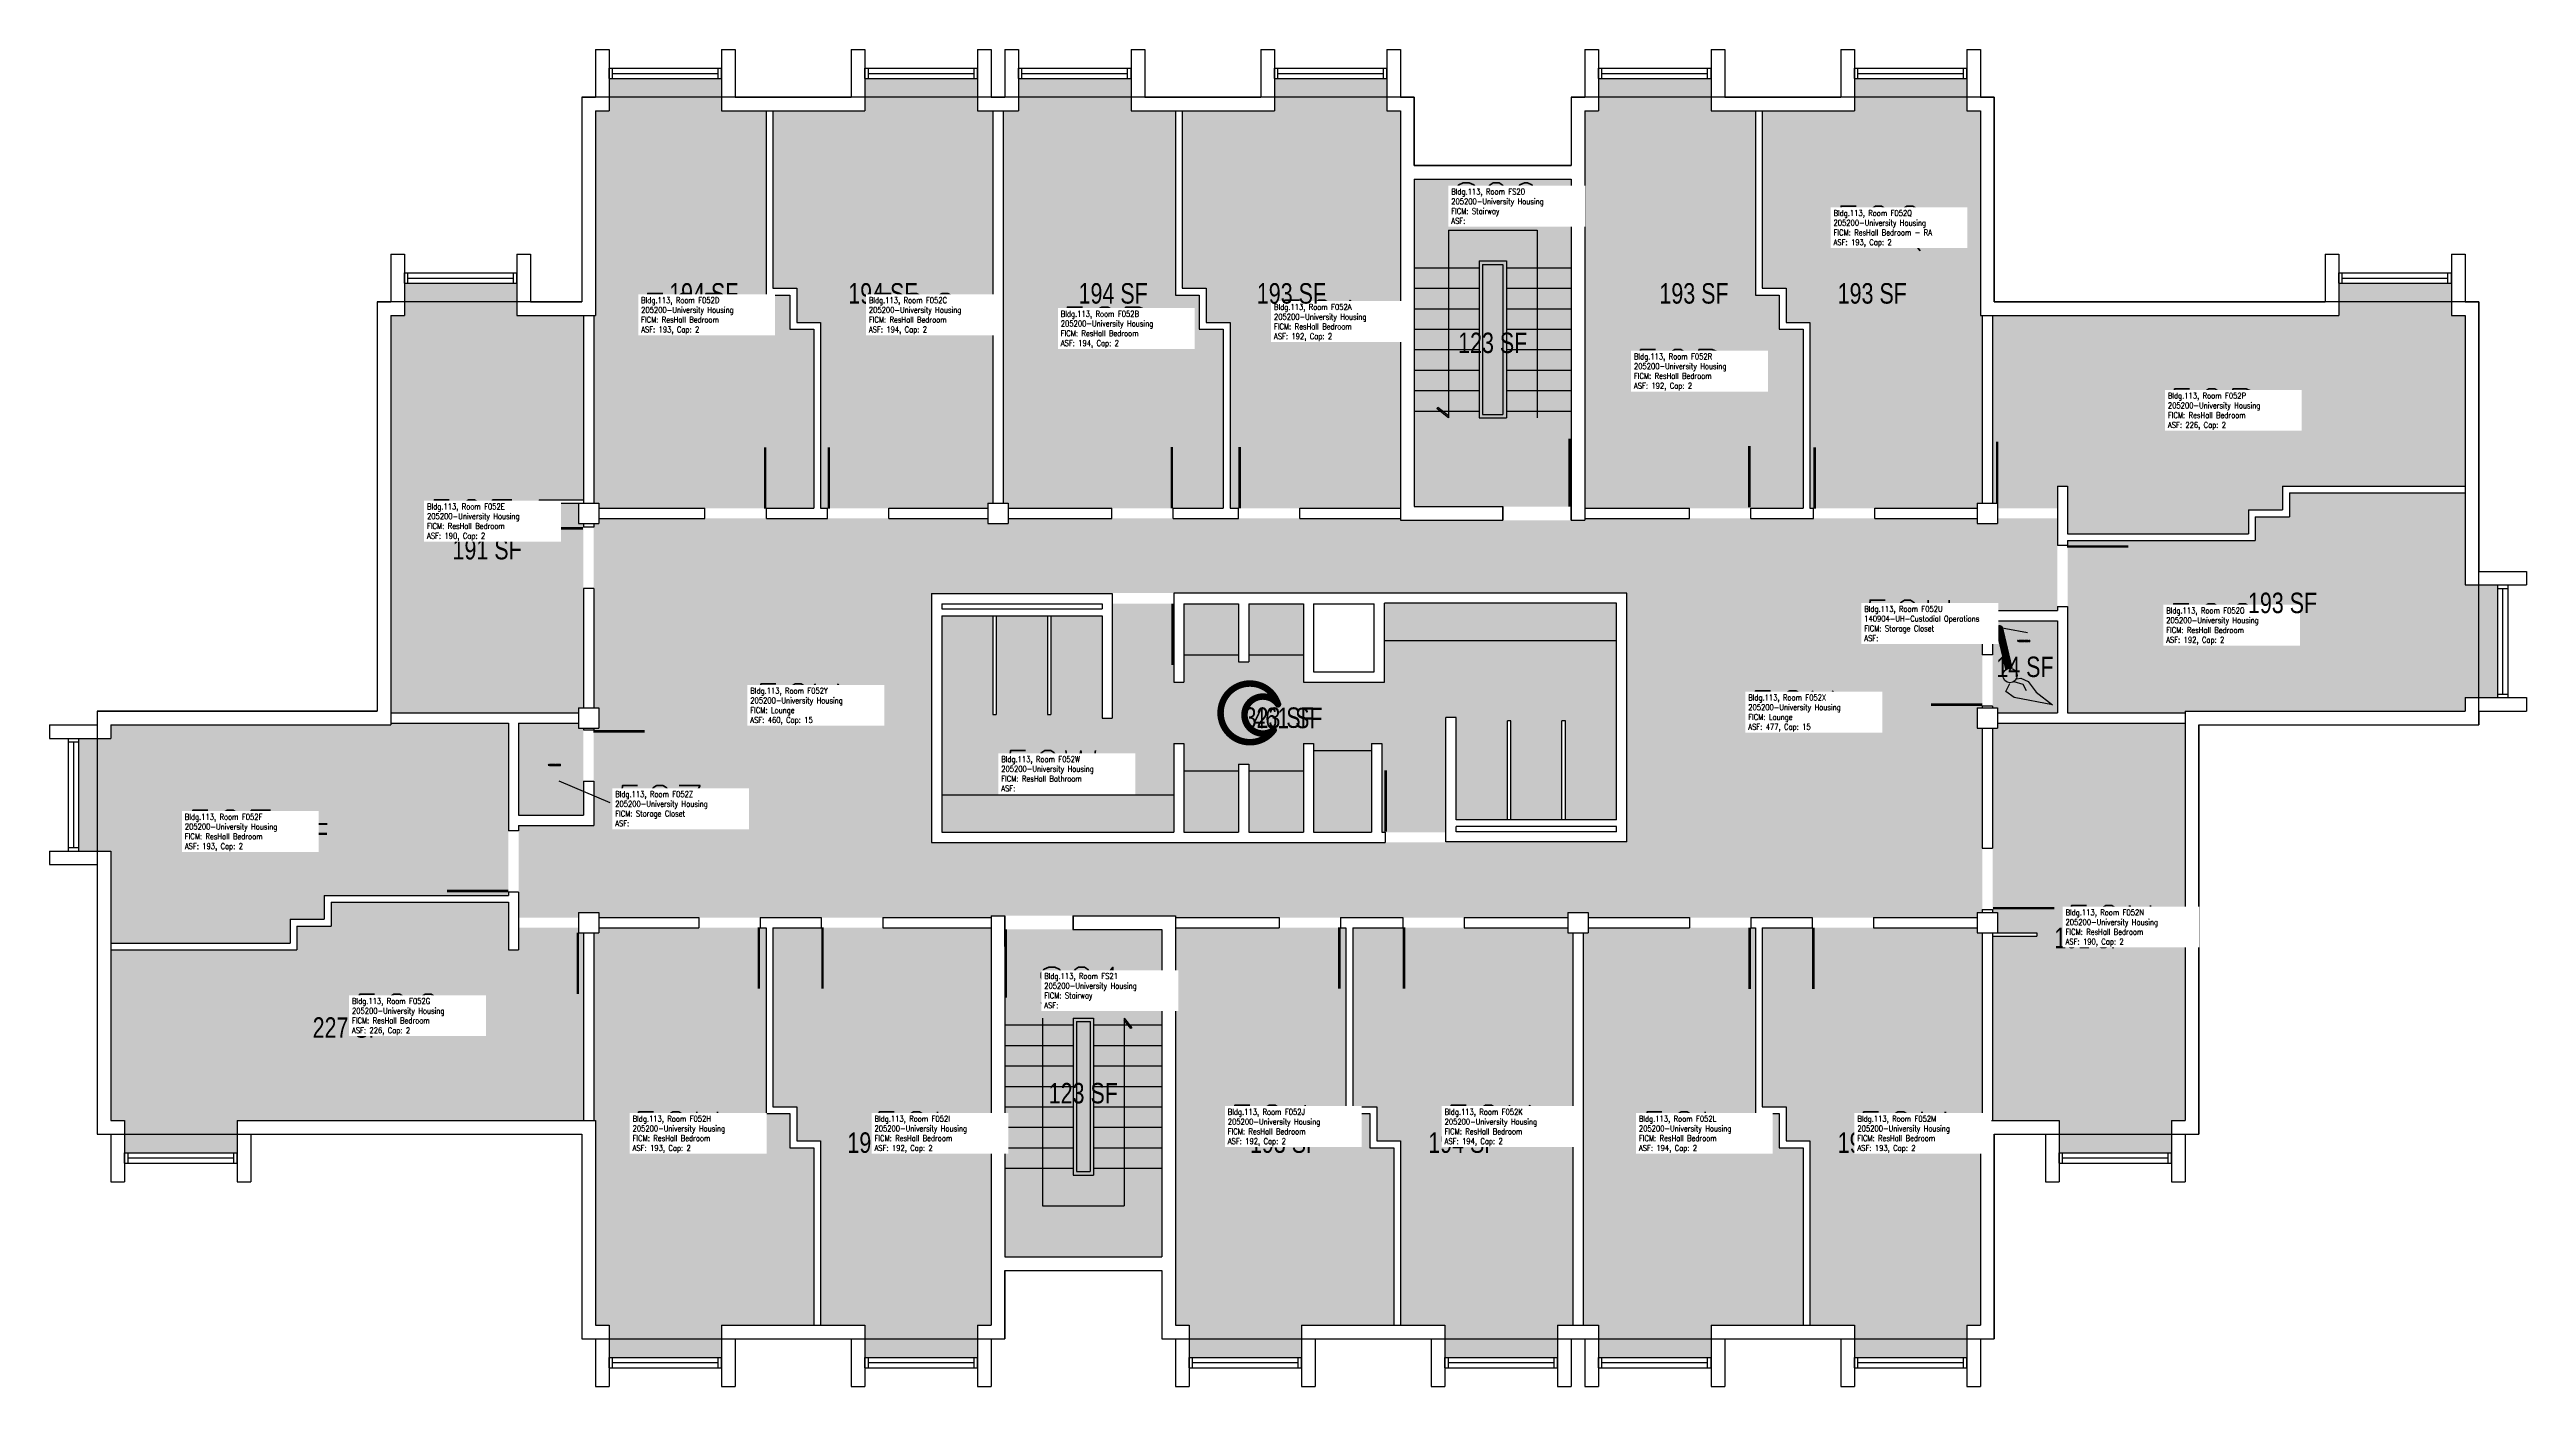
# Model space of a CAD drawing. Header units: inches. Extents: x -168 to 3268, y -1228 to 4808.
# Drawn here: x 644 to 2096, y -32 to 752 of the extents above; entities that cross this region are included whole.
import ezdxf
from ezdxf.enums import TextEntityAlignment as Align

# ---------------------------------------------------------------- set-up
doc = ezdxf.new("R2010")
doc.units = ezdxf.units.IN
doc.header["$LTSCALE"] = 100
doc.header["$MEASUREMENT"] = 0
doc.layers.get('0').update_dxf_attribs({"linetype": 'CONTINUOUS'})
for name, color, linetype in [('A-DOOR', 2, 'CONTINUOUS'), ('A-FLOR', 3, 'CONTINUOUS'), ('A-FP', 16, 'CONTINUOUS'), ('A-GLAZ', 1, 'CONTINUOUS'), ('A-GLAZ-SILL', 2, 'CONTINUOUS'), ('A-IDEN-ICON', 4, 'CONTINUOUS'), ('A-IDEN-RNUM', 7, 'CONTINUOUS'), ('A-IDEN-SNUM', 4, 'CONTINUOUS'), ('A-IDEN-VNUM', 4, 'CONTINUOUS'), ('A-WALL', 5, 'CONTINUOUS'), ('AREA-TEXT', 3, 'CONTINUOUS'), ('Rooms-Category-Color', 7, 'CONTINUOUS'), ('Rooms-College-Color', 7, 'CONTINUOUS'), ('Rooms-Department-Color', 7, 'CONTINUOUS'), ('Rooms-Division-Color', 7, 'CONTINUOUS'), ('Rooms-Information', 7, 'CONTINUOUS')]:
    doc.layers.add(name, color=color, linetype=linetype)
doc.styles.add('AREA', font='arial.ttf', dxfattribs={"width": 0.75, "height": 12})
doc.styles.add('ROOMSNUMBER', font='TXT.SHX', dxfattribs={"height": 1})
doc.styles.add('ROOMVNUMBER', font='simplex.shx', dxfattribs={"width": 0.85})

# ---------------------------------------------------------------- blocks, each defined once
blk = doc.blocks.new('CPBATH')
at = {"const_width": 0.0127}
for points in [[(0.0571, 0.0168, 0.861492), (-0.0551, 0, 1)], [(-0.0551, 0, 0.726902), (0.0487, -0.0337, 1)], [(0.0571, 0.0168, 0.729002), (-0.0084, -0.0042, 1)], [(-0.0084, -0.0042, 0.609468), (0.0487, -0.0337, 1)]]:
    blk.add_lwpolyline(points, format="xyb", dxfattribs=at)
at = {"const_width": 0.00637}
for points in [[(0.0544, 0.0152, 1), (0.0599, 0.0184, 1)], [(0.0459, -0.0353, 1), (0.0515, -0.0321, 1)]]:
    blk.add_lwpolyline(points, format="xyb", close=True, dxfattribs=at)
blk = doc.blocks.new('CPCUST')
for p, q in [((0.0171, -0.0639), (0.02, -0.0466)), ((0.0262, -0.0408), (0.0446, -0.0406)), ((0.0297, -0.0341), (0.0376, -0.0302)), ((0.0376, -0.0302), (0.0533, -0.0324)), ((0.0446, -0.0406), (0.0543, -0.0505)), ((0.0533, -0.0324), (0.0745, -0.0479)), ((0.0745, -0.0479), (0.1117, -0.0625)), ((0.0358, -0.0705), (0.0171, -0.0639)), ((0.1117, -0.0625), (0.0358, -0.0705))]:
    blk.add_line(p, q)
at = {"const_width": 0.015}
blk.add_lwpolyline([(-0.03, 0.05), (0.01, -0.0193)], dxfattribs=at)
at = {"const_width": 0.0075}
blk.add_lwpolyline([(-0.0332, 0.0481, 1), (-0.0268, 0.0519, 1)], format="xyb", close=True, dxfattribs=at)
blk.add_circle((0.0158, -0.0313), 0.0141)

msp = doc.modelspace()

# ---------------------------------------------------------------- hatches: boundary and pattern name
at = {"layer": 'Rooms-Category-Color', "true_color": 0x728ef3}
for points in [[(963, 596), (963, 486), (966, 486), (966, 483), (1028.2, 483), (1064.2, 483), (1092, 483), (1064.2, 483), (1092, 483), (1092, 588), (1078, 588), (1078, 608), (1064, 608), (1064, 716), (1038, 716), (1038, 735), (972, 735), (972, 716), (964, 716), (964, 596)], [(1068, 612), (1082, 612), (1082, 592), (1096, 592), (1096, 483), (1136, 483), (1194, 483), (1194, 486), (1197, 486), (1197, 716), (1188, 716), (1188, 735), (1122, 735), (1122, 716), (1068, 716)], [(1278, 716), (1304, 716), (1304, 608), (1318, 608), (1318, 588), (1332, 588), (1332, 483), (1302.7, 483), (1266.7, 483), (1206, 483), (1206, 486), (1203, 486), (1203, 716), (1212, 716), (1212, 735), (1278, 735), (1278, 716), (1278, 735)], [(1362, 735), (1362, 716), (1308, 716), (1308, 612), (1322, 612), (1322, 592), (1336, 592), (1336, 483), (1341, 483), (1377, 483), (1436, 483), (1436, 716), (1428, 716), (1428, 735)], [(1644, 608), (1658, 608), (1658, 588), (1672, 588), (1672, 483), (1641.3, 483), (1672, 483), (1641.3, 483), (1605.3, 483), (1544, 483), (1544, 537), (1544, 543), (1544, 622), (1544, 628), (1544, 716), (1552, 716), (1552, 735), (1618, 735), (1618, 716), (1644, 716)], [(1768, 716), (1776, 716), (1776, 596), (1777, 596), (1777, 486), (1774, 486), (1774, 483), (1714.1, 483), (1676, 483), (1676, 592), (1662, 592), (1662, 612), (1648, 612), (1648, 716), (1702, 716), (1702, 735), (1768, 735)], [(954, 363), (954, 366), (957, 366), (957, 436), (957, 472), (957, 474), (954, 474), (954, 486), (931, 486), (931, 488), (957, 488), (957, 596), (918, 596), (918, 615), (852, 615), (852, 596), (844, 596), (844, 363), (919, 363)], [(1784, 596), (1783, 596), (1986, 596), (1986, 615), (2052, 615), (2052, 596), (2060, 596), (2060, 496), (1953, 496), (1953, 482), (1933, 482), (1933, 468), (1827, 468), (1827, 496), (1821, 496), (1821, 483), (1786, 483), (1786, 486), (1783, 486), (1783, 596)], [(2060, 364), (2016, 364), (1896, 364), (1896, 363), (1827, 363), (1827, 425.4), (1827, 461.4), (1827, 464), (1937, 464), (1937, 478), (1957, 478), (1957, 492), (2060, 492), (2060, 438), (2079, 438), (2079, 372), (2060, 372)], [(963, 323), (963, 297), (919, 297), (919, 293.8), (919, 257.8), (919, 243), (954, 243), (954, 246), (966, 246), (966, 243), (1024.6, 243), (1060.6, 243), (1096.4, 243), (1060.6, 243), (1096.4, 243), (1132.4, 243), (1196, 243), (1196, 244), (1204, 244), (1244, 244), (1304, 244), (1304, 243), (1364.6, 243), (1364.6, 287), (1161, 287), (1161, 433), (1267, 433.3), (1270, 433.3), (1303, 433.3), (1306, 433.3), (1364.6, 433.3), (1364.6, 477), (1302.7, 477), (1266.7, 477), (1206, 477), (1206, 474), (1194, 474), (1194, 477), (1136, 477), (1100, 477), (1064.2, 477), (1100, 477), (1064.2, 477), (1028.2, 477), (966, 477), (966, 474), (963, 474), (963, 472), (963, 436), (963, 366), (966, 366), (966, 354), (963, 354), (963, 353)], [(1364.6, 243), (1364.6, 287), (1422, 287), (1427, 287), (1458, 287.1), (1462.6, 287.1), (1543, 287.3), (1568.6, 287.3), (1568.6, 433.3), (1543, 433.3), (1390, 433.3), (1364.6, 433.3), (1364.6, 477), (1377, 477), (1436, 477), (1436, 476), (1496, 476), (1536, 476), (1544, 476), (1544, 477), (1605.3, 477), (1641.3, 477), (1678.1, 477), (1641.3, 477), (1678.1, 477), (1714.1, 477), (1774, 477), (1774, 474), (1786, 474), (1786, 477), (1821, 477), (1821, 461.4), (1821, 425.4), (1821, 423), (1777, 423), (1777, 397), (1777, 367), (1777, 366), (1774, 366), (1774, 354), (1777, 354), (1777, 283.7), (1777, 247.7), (1777, 246), (1776, 246), (1774, 246), (1774, 243), (1713.2, 243), (1677.2, 243), (1641.3, 243), (1546, 243), (1546, 246), (1534, 246), (1534, 243), (1473.3, 243), (1437.3, 243), (1400.8, 243), (1437.3, 243), (1400.8, 243)], [(1385, 293), (1413, 293), (1419, 293), (1419, 345), (1425, 345), (1425, 293), (1427, 293), (1458, 293), (1461, 293), (1462.6, 293), (1462.6, 360.1), (1467, 360.3), (1468.6, 360.3), (1468.6, 300), (1498.6, 300.3), (1498.6, 358.3), (1500.6, 358.3), (1500.6, 300.3), (1530.6, 300.3), (1530.6, 358.3), (1532.6, 358.3), (1532.6, 300.3), (1537, 300.3), (1562.6, 300.3), (1562.6, 427.3), (1537, 427.3), (1426.6, 427), (1426.6, 381), (1418, 381), (1379, 381), (1379, 427), (1358, 427), (1355, 427), (1349, 427), (1347, 427), (1347, 393), (1341, 393), (1341, 427), (1315, 427), (1309, 427), (1309, 381), (1303, 381), (1303, 427), (1270, 427), (1267, 427), (1267, 360), (1261, 360), (1261, 420), (1231, 420), (1231, 362), (1229, 362), (1229, 420), (1199, 420), (1199, 362), (1197, 362), (1197, 420), (1167, 420), (1167, 293), (1303, 293), (1303, 345), (1309, 345), (1309, 293), (1341, 293), (1341, 324), (1341, 333), (1347, 333), (1347, 293), (1377, 293), (1379, 293), (1379, 345), (1385, 345)], [(1783, 417), (1821, 417), (1821, 363), (1786, 363), (1786, 366), (1783, 366), (1783, 367), (1783, 397)], [(913, 357), (913, 293.8), (913, 257.8), (913, 256), (805, 256), (805, 242), (785, 242), (785, 228), (680, 228), (680, 282), (661, 282), (661, 348), (680, 348), (680, 356), (844, 356), (844, 357)], [(919, 357), (919, 303), (957, 303), (957, 323), (957, 353), (957, 354), (954, 354), (954, 357)], [(1822, 124), (1822, 105), (1888, 105), (1888, 124), (1896, 124), (1896, 357), (1786, 357), (1786, 354), (1783, 354), (1783, 283.7), (1783, 247.7), (1783, 246), (1784, 246), (1786, 246), (1786, 234), (1809, 234), (1809, 232), (1783, 232), (1783, 124)], [(913, 224), (919, 224), (919, 237), (954, 237), (954, 234), (957, 234), (957, 124), (754, 124), (754, 105), (688, 105), (688, 124), (680, 124), (680, 224), (789, 224), (789, 238), (809, 238), (809, 252), (913, 252)], [(1064, 128), (1078, 128), (1078, 108), (1092, 108), (1092, 4), (1038, 4), (1038, -15), (972, -15), (972, 4), (964, 4), (964, 124), (963, 124), (963, 234), (966, 234), (966, 237), (1024.6, 237), (1064, 237)], [(1122, 4), (1096, 4), (1096, 112), (1082, 112), (1082, 132), (1068, 132), (1068, 237), (1096.4, 237), (1068, 237), (1096.4, 237), (1132.4, 237), (1196, 237), (1196, 4), (1188, 4), (1188, -15), (1122, -15)], [(1378, 4), (1378, -15), (1312, -15), (1312, 4), (1304, 4), (1304, 237), (1364.8, 237), (1404, 237), (1404, 128), (1418, 128), (1418, 108), (1432, 108), (1432, 4)], [(1462, -15), (1528, -15), (1528, 4), (1537, 4), (1537, 234), (1534, 234), (1534, 237), (1408, 237), (1408, 132), (1422, 132), (1422, 112), (1436, 112), (1436, 4), (1462, 4)], [(1552, 4), (1543, 4), (1543, 234), (1546, 234), (1546, 237), (1644, 237), (1644, 128), (1658, 128), (1658, 108), (1672, 108), (1672, 4), (1618, 4), (1618, -15), (1552, -15)], [(1648, 237), (1648, 132), (1662, 132), (1662, 112), (1676, 112), (1676, 4), (1702, 4), (1702, -15), (1768, -15), (1768, 4), (1776, 4), (1776, 124), (1777, 124), (1777, 234), (1774, 234), (1774, 237), (1713.2, 237), (1677.2, 237), (1648, 237), (1677.2, 237)]]:
    msp.add_hatch(color=171, dxfattribs=at).paths.add_polyline_path(points)
at = {"layer": 'Rooms-Category-Color', "true_color": 0xadadad}
for points in [[(1536, 628), (1536, 622), (1536, 484), (1496, 484), (1444, 484), (1444, 622), (1444, 628), (1444, 676), (1536, 676)], [(1204, 92), (1204, 44), (1296, 44), (1296, 92), (1296, 98), (1296, 236), (1244, 236), (1204, 236), (1204, 98)]]:
    msp.add_hatch(color=253, dxfattribs=at).paths.add_polyline_path(points)
at = {"layer": 'Rooms-College-Color', "true_color": 0xadadad}
for points in [[(963, 596), (963, 486), (966, 486), (966, 483), (1028.2, 483), (1064.2, 483), (1092, 483), (1064.2, 483), (1092, 483), (1092, 588), (1078, 588), (1078, 608), (1064, 608), (1064, 716), (1038, 716), (1038, 735), (972, 735), (972, 716), (964, 716), (964, 596)], [(1068, 612), (1082, 612), (1082, 592), (1096, 592), (1096, 483), (1136, 483), (1194, 483), (1194, 486), (1197, 486), (1197, 716), (1188, 716), (1188, 735), (1122, 735), (1122, 716), (1068, 716)], [(1278, 716), (1304, 716), (1304, 608), (1318, 608), (1318, 588), (1332, 588), (1332, 483), (1302.7, 483), (1266.7, 483), (1206, 483), (1206, 486), (1203, 486), (1203, 716), (1212, 716), (1212, 735), (1278, 735), (1278, 716), (1278, 735)], [(1362, 735), (1362, 716), (1308, 716), (1308, 612), (1322, 612), (1322, 592), (1336, 592), (1336, 483), (1341, 483), (1377, 483), (1436, 483), (1436, 716), (1428, 716), (1428, 735)], [(1644, 608), (1658, 608), (1658, 588), (1672, 588), (1672, 483), (1641.3, 483), (1672, 483), (1641.3, 483), (1605.3, 483), (1544, 483), (1544, 537), (1544, 543), (1544, 622), (1544, 628), (1544, 716), (1552, 716), (1552, 735), (1618, 735), (1618, 716), (1644, 716)], [(1768, 716), (1776, 716), (1776, 596), (1777, 596), (1777, 486), (1774, 486), (1774, 483), (1714.1, 483), (1676, 483), (1676, 592), (1662, 592), (1662, 612), (1648, 612), (1648, 716), (1702, 716), (1702, 735), (1768, 735)], [(1536, 628), (1536, 622), (1536, 484), (1496, 484), (1444, 484), (1444, 622), (1444, 628), (1444, 676), (1536, 676)], [(954, 363), (954, 366), (957, 366), (957, 436), (957, 472), (957, 474), (954, 474), (954, 486), (931, 486), (931, 488), (957, 488), (957, 596), (918, 596), (918, 615), (852, 615), (852, 596), (844, 596), (844, 363), (919, 363)], [(1784, 596), (1783, 596), (1986, 596), (1986, 615), (2052, 615), (2052, 596), (2060, 596), (2060, 496), (1953, 496), (1953, 482), (1933, 482), (1933, 468), (1827, 468), (1827, 496), (1821, 496), (1821, 483), (1786, 483), (1786, 486), (1783, 486), (1783, 596)], [(2060, 364), (2016, 364), (1896, 364), (1896, 363), (1827, 363), (1827, 425.4), (1827, 461.4), (1827, 464), (1937, 464), (1937, 478), (1957, 478), (1957, 492), (2060, 492), (2060, 438), (2079, 438), (2079, 372), (2060, 372)], [(963, 323), (963, 297), (919, 297), (919, 293.8), (919, 257.8), (919, 243), (954, 243), (954, 246), (966, 246), (966, 243), (1024.6, 243), (1060.6, 243), (1096.4, 243), (1060.6, 243), (1096.4, 243), (1132.4, 243), (1196, 243), (1196, 244), (1204, 244), (1244, 244), (1304, 244), (1304, 243), (1364.6, 243), (1364.6, 287), (1161, 287), (1161, 433), (1267, 433.3), (1270, 433.3), (1303, 433.3), (1306, 433.3), (1364.6, 433.3), (1364.6, 477), (1302.7, 477), (1266.7, 477), (1206, 477), (1206, 474), (1194, 474), (1194, 477), (1136, 477), (1100, 477), (1064.2, 477), (1100, 477), (1064.2, 477), (1028.2, 477), (966, 477), (966, 474), (963, 474), (963, 472), (963, 436), (963, 366), (966, 366), (966, 354), (963, 354), (963, 353)], [(1364.6, 243), (1364.6, 287), (1422, 287), (1427, 287), (1458, 287.1), (1462.6, 287.1), (1543, 287.3), (1568.6, 287.3), (1568.6, 433.3), (1543, 433.3), (1390, 433.3), (1364.6, 433.3), (1364.6, 477), (1377, 477), (1436, 477), (1436, 476), (1496, 476), (1536, 476), (1544, 476), (1544, 477), (1605.3, 477), (1641.3, 477), (1678.1, 477), (1641.3, 477), (1678.1, 477), (1714.1, 477), (1774, 477), (1774, 474), (1786, 474), (1786, 477), (1821, 477), (1821, 461.4), (1821, 425.4), (1821, 423), (1777, 423), (1777, 397), (1777, 367), (1777, 366), (1774, 366), (1774, 354), (1777, 354), (1777, 283.7), (1777, 247.7), (1777, 246), (1776, 246), (1774, 246), (1774, 243), (1713.2, 243), (1677.2, 243), (1641.3, 243), (1546, 243), (1546, 246), (1534, 246), (1534, 243), (1473.3, 243), (1437.3, 243), (1400.8, 243), (1437.3, 243), (1400.8, 243)], [(1385, 293), (1413, 293), (1419, 293), (1419, 345), (1425, 345), (1425, 293), (1427, 293), (1458, 293), (1461, 293), (1462.6, 293), (1462.6, 360.1), (1467, 360.3), (1468.6, 360.3), (1468.6, 300), (1498.6, 300.3), (1498.6, 358.3), (1500.6, 358.3), (1500.6, 300.3), (1530.6, 300.3), (1530.6, 358.3), (1532.6, 358.3), (1532.6, 300.3), (1537, 300.3), (1562.6, 300.3), (1562.6, 427.3), (1537, 427.3), (1426.6, 427), (1426.6, 381), (1418, 381), (1379, 381), (1379, 427), (1358, 427), (1355, 427), (1349, 427), (1347, 427), (1347, 393), (1341, 393), (1341, 427), (1315, 427), (1309, 427), (1309, 381), (1303, 381), (1303, 427), (1270, 427), (1267, 427), (1267, 360), (1261, 360), (1261, 420), (1231, 420), (1231, 362), (1229, 362), (1229, 420), (1199, 420), (1199, 362), (1197, 362), (1197, 420), (1167, 420), (1167, 293), (1303, 293), (1303, 345), (1309, 345), (1309, 293), (1341, 293), (1341, 324), (1341, 333), (1347, 333), (1347, 293), (1377, 293), (1379, 293), (1379, 345), (1385, 345)], [(1783, 417), (1821, 417), (1821, 363), (1786, 363), (1786, 366), (1783, 366), (1783, 367), (1783, 397)], [(913, 357), (913, 293.8), (913, 257.8), (913, 256), (805, 256), (805, 242), (785, 242), (785, 228), (680, 228), (680, 282), (661, 282), (661, 348), (680, 348), (680, 356), (844, 356), (844, 357)], [(919, 357), (919, 303), (957, 303), (957, 323), (957, 353), (957, 354), (954, 354), (954, 357)], [(1822, 124), (1822, 105), (1888, 105), (1888, 124), (1896, 124), (1896, 357), (1786, 357), (1786, 354), (1783, 354), (1783, 283.7), (1783, 247.7), (1783, 246), (1784, 246), (1786, 246), (1786, 234), (1809, 234), (1809, 232), (1783, 232), (1783, 124)], [(913, 224), (919, 224), (919, 237), (954, 237), (954, 234), (957, 234), (957, 124), (754, 124), (754, 105), (688, 105), (688, 124), (680, 124), (680, 224), (789, 224), (789, 238), (809, 238), (809, 252), (913, 252)], [(1064, 128), (1078, 128), (1078, 108), (1092, 108), (1092, 4), (1038, 4), (1038, -15), (972, -15), (972, 4), (964, 4), (964, 124), (963, 124), (963, 234), (966, 234), (966, 237), (1024.6, 237), (1064, 237)], [(1122, 4), (1096, 4), (1096, 112), (1082, 112), (1082, 132), (1068, 132), (1068, 237), (1096.4, 237), (1068, 237), (1096.4, 237), (1132.4, 237), (1196, 237), (1196, 4), (1188, 4), (1188, -15), (1122, -15)], [(1204, 92), (1204, 44), (1296, 44), (1296, 92), (1296, 98), (1296, 236), (1244, 236), (1204, 236), (1204, 98)], [(1378, 4), (1378, -15), (1312, -15), (1312, 4), (1304, 4), (1304, 237), (1364.8, 237), (1404, 237), (1404, 128), (1418, 128), (1418, 108), (1432, 108), (1432, 4)], [(1462, -15), (1528, -15), (1528, 4), (1537, 4), (1537, 234), (1534, 234), (1534, 237), (1408, 237), (1408, 132), (1422, 132), (1422, 112), (1436, 112), (1436, 4), (1462, 4)], [(1552, 4), (1543, 4), (1543, 234), (1546, 234), (1546, 237), (1644, 237), (1644, 128), (1658, 128), (1658, 108), (1672, 108), (1672, 4), (1618, 4), (1618, -15), (1552, -15)], [(1648, 237), (1648, 132), (1662, 132), (1662, 112), (1676, 112), (1676, 4), (1702, 4), (1702, -15), (1768, -15), (1768, 4), (1776, 4), (1776, 124), (1777, 124), (1777, 234), (1774, 234), (1774, 237), (1713.2, 237), (1677.2, 237), (1648, 237), (1677.2, 237)]]:
    msp.add_hatch(color=253, dxfattribs=at).paths.add_polyline_path(points)
at = {"layer": 'Rooms-Department-Color', "true_color": 0x604aed}
for points in [[(963, 596), (963, 486), (966, 486), (966, 483), (1028.2, 483), (1064.2, 483), (1092, 483), (1064.2, 483), (1092, 483), (1092, 588), (1078, 588), (1078, 608), (1064, 608), (1064, 716), (1038, 716), (1038, 735), (972, 735), (972, 716), (964, 716), (964, 596)], [(1068, 612), (1082, 612), (1082, 592), (1096, 592), (1096, 483), (1136, 483), (1194, 483), (1194, 486), (1197, 486), (1197, 716), (1188, 716), (1188, 735), (1122, 735), (1122, 716), (1068, 716)], [(1278, 716), (1304, 716), (1304, 608), (1318, 608), (1318, 588), (1332, 588), (1332, 483), (1302.7, 483), (1266.7, 483), (1206, 483), (1206, 486), (1203, 486), (1203, 716), (1212, 716), (1212, 735), (1278, 735), (1278, 716), (1278, 735)], [(1362, 735), (1362, 716), (1308, 716), (1308, 612), (1322, 612), (1322, 592), (1336, 592), (1336, 483), (1341, 483), (1377, 483), (1436, 483), (1436, 716), (1428, 716), (1428, 735)], [(1644, 608), (1658, 608), (1658, 588), (1672, 588), (1672, 483), (1641.3, 483), (1672, 483), (1641.3, 483), (1605.3, 483), (1544, 483), (1544, 537), (1544, 543), (1544, 622), (1544, 628), (1544, 716), (1552, 716), (1552, 735), (1618, 735), (1618, 716), (1644, 716)], [(1768, 716), (1776, 716), (1776, 596), (1777, 596), (1777, 486), (1774, 486), (1774, 483), (1714.1, 483), (1676, 483), (1676, 592), (1662, 592), (1662, 612), (1648, 612), (1648, 716), (1702, 716), (1702, 735), (1768, 735)], [(954, 363), (954, 366), (957, 366), (957, 436), (957, 472), (957, 474), (954, 474), (954, 486), (931, 486), (931, 488), (957, 488), (957, 596), (918, 596), (918, 615), (852, 615), (852, 596), (844, 596), (844, 363), (919, 363)], [(1784, 596), (1783, 596), (1986, 596), (1986, 615), (2052, 615), (2052, 596), (2060, 596), (2060, 496), (1953, 496), (1953, 482), (1933, 482), (1933, 468), (1827, 468), (1827, 496), (1821, 496), (1821, 483), (1786, 483), (1786, 486), (1783, 486), (1783, 596)], [(2060, 364), (2016, 364), (1896, 364), (1896, 363), (1827, 363), (1827, 425.4), (1827, 461.4), (1827, 464), (1937, 464), (1937, 478), (1957, 478), (1957, 492), (2060, 492), (2060, 438), (2079, 438), (2079, 372), (2060, 372)], [(963, 323), (963, 297), (919, 297), (919, 293.8), (919, 257.8), (919, 243), (954, 243), (954, 246), (966, 246), (966, 243), (1024.6, 243), (1060.6, 243), (1096.4, 243), (1060.6, 243), (1096.4, 243), (1132.4, 243), (1196, 243), (1196, 244), (1204, 244), (1244, 244), (1304, 244), (1304, 243), (1364.6, 243), (1364.6, 287), (1161, 287), (1161, 433), (1267, 433.3), (1270, 433.3), (1303, 433.3), (1306, 433.3), (1364.6, 433.3), (1364.6, 477), (1302.7, 477), (1266.7, 477), (1206, 477), (1206, 474), (1194, 474), (1194, 477), (1136, 477), (1100, 477), (1064.2, 477), (1100, 477), (1064.2, 477), (1028.2, 477), (966, 477), (966, 474), (963, 474), (963, 472), (963, 436), (963, 366), (966, 366), (966, 354), (963, 354), (963, 353)], [(1364.6, 243), (1364.6, 287), (1422, 287), (1427, 287), (1458, 287.1), (1462.6, 287.1), (1543, 287.3), (1568.6, 287.3), (1568.6, 433.3), (1543, 433.3), (1390, 433.3), (1364.6, 433.3), (1364.6, 477), (1377, 477), (1436, 477), (1436, 476), (1496, 476), (1536, 476), (1544, 476), (1544, 477), (1605.3, 477), (1641.3, 477), (1678.1, 477), (1641.3, 477), (1678.1, 477), (1714.1, 477), (1774, 477), (1774, 474), (1786, 474), (1786, 477), (1821, 477), (1821, 461.4), (1821, 425.4), (1821, 423), (1777, 423), (1777, 397), (1777, 367), (1777, 366), (1774, 366), (1774, 354), (1777, 354), (1777, 283.7), (1777, 247.7), (1777, 246), (1776, 246), (1774, 246), (1774, 243), (1713.2, 243), (1677.2, 243), (1641.3, 243), (1546, 243), (1546, 246), (1534, 246), (1534, 243), (1473.3, 243), (1437.3, 243), (1400.8, 243), (1437.3, 243), (1400.8, 243)], [(1385, 293), (1413, 293), (1419, 293), (1419, 345), (1425, 345), (1425, 293), (1427, 293), (1458, 293), (1461, 293), (1462.6, 293), (1462.6, 360.1), (1467, 360.3), (1468.6, 360.3), (1468.6, 300), (1498.6, 300.3), (1498.6, 358.3), (1500.6, 358.3), (1500.6, 300.3), (1530.6, 300.3), (1530.6, 358.3), (1532.6, 358.3), (1532.6, 300.3), (1537, 300.3), (1562.6, 300.3), (1562.6, 427.3), (1537, 427.3), (1426.6, 427), (1426.6, 381), (1418, 381), (1379, 381), (1379, 427), (1358, 427), (1355, 427), (1349, 427), (1347, 427), (1347, 393), (1341, 393), (1341, 427), (1315, 427), (1309, 427), (1309, 381), (1303, 381), (1303, 427), (1270, 427), (1267, 427), (1267, 360), (1261, 360), (1261, 420), (1231, 420), (1231, 362), (1229, 362), (1229, 420), (1199, 420), (1199, 362), (1197, 362), (1197, 420), (1167, 420), (1167, 293), (1303, 293), (1303, 345), (1309, 345), (1309, 293), (1341, 293), (1341, 324), (1341, 333), (1347, 333), (1347, 293), (1377, 293), (1379, 293), (1379, 345), (1385, 345)], [(1783, 417), (1821, 417), (1821, 363), (1786, 363), (1786, 366), (1783, 366), (1783, 367), (1783, 397)], [(913, 357), (913, 293.8), (913, 257.8), (913, 256), (805, 256), (805, 242), (785, 242), (785, 228), (680, 228), (680, 282), (661, 282), (661, 348), (680, 348), (680, 356), (844, 356), (844, 357)], [(919, 357), (919, 303), (957, 303), (957, 323), (957, 353), (957, 354), (954, 354), (954, 357)], [(1822, 124), (1822, 105), (1888, 105), (1888, 124), (1896, 124), (1896, 357), (1786, 357), (1786, 354), (1783, 354), (1783, 283.7), (1783, 247.7), (1783, 246), (1784, 246), (1786, 246), (1786, 234), (1809, 234), (1809, 232), (1783, 232), (1783, 124)], [(913, 224), (919, 224), (919, 237), (954, 237), (954, 234), (957, 234), (957, 124), (754, 124), (754, 105), (688, 105), (688, 124), (680, 124), (680, 224), (789, 224), (789, 238), (809, 238), (809, 252), (913, 252)], [(1064, 128), (1078, 128), (1078, 108), (1092, 108), (1092, 4), (1038, 4), (1038, -15), (972, -15), (972, 4), (964, 4), (964, 124), (963, 124), (963, 234), (966, 234), (966, 237), (1024.6, 237), (1064, 237)], [(1122, 4), (1096, 4), (1096, 112), (1082, 112), (1082, 132), (1068, 132), (1068, 237), (1096.4, 237), (1068, 237), (1096.4, 237), (1132.4, 237), (1196, 237), (1196, 4), (1188, 4), (1188, -15), (1122, -15)], [(1378, 4), (1378, -15), (1312, -15), (1312, 4), (1304, 4), (1304, 237), (1364.8, 237), (1404, 237), (1404, 128), (1418, 128), (1418, 108), (1432, 108), (1432, 4)], [(1462, -15), (1528, -15), (1528, 4), (1537, 4), (1537, 234), (1534, 234), (1534, 237), (1408, 237), (1408, 132), (1422, 132), (1422, 112), (1436, 112), (1436, 4), (1462, 4)], [(1552, 4), (1543, 4), (1543, 234), (1546, 234), (1546, 237), (1644, 237), (1644, 128), (1658, 128), (1658, 108), (1672, 108), (1672, 4), (1618, 4), (1618, -15), (1552, -15)], [(1648, 237), (1648, 132), (1662, 132), (1662, 112), (1676, 112), (1676, 4), (1702, 4), (1702, -15), (1768, -15), (1768, 4), (1776, 4), (1776, 124), (1777, 124), (1777, 234), (1774, 234), (1774, 237), (1713.2, 237), (1677.2, 237), (1648, 237), (1677.2, 237)]]:
    msp.add_hatch(color=173, dxfattribs=at).paths.add_polyline_path(points)
at = {"layer": 'Rooms-Department-Color', "true_color": 0xacacac}
for points in [[(1536, 628), (1536, 622), (1536, 484), (1496, 484), (1444, 484), (1444, 622), (1444, 628), (1444, 676), (1536, 676)], [(1204, 92), (1204, 44), (1296, 44), (1296, 92), (1296, 98), (1296, 236), (1244, 236), (1204, 236), (1204, 98)]]:
    msp.add_hatch(color=253, dxfattribs=at).paths.add_polyline_path(points)
at = {"layer": 'Rooms-Division-Color', "true_color": 0x604aed}
for points in [[(963, 596), (963, 486), (966, 486), (966, 483), (1028.2, 483), (1064.2, 483), (1092, 483), (1064.2, 483), (1092, 483), (1092, 588), (1078, 588), (1078, 608), (1064, 608), (1064, 716), (1038, 716), (1038, 735), (972, 735), (972, 716), (964, 716), (964, 596)], [(1068, 612), (1082, 612), (1082, 592), (1096, 592), (1096, 483), (1136, 483), (1194, 483), (1194, 486), (1197, 486), (1197, 716), (1188, 716), (1188, 735), (1122, 735), (1122, 716), (1068, 716)], [(1278, 716), (1304, 716), (1304, 608), (1318, 608), (1318, 588), (1332, 588), (1332, 483), (1302.7, 483), (1266.7, 483), (1206, 483), (1206, 486), (1203, 486), (1203, 716), (1212, 716), (1212, 735), (1278, 735), (1278, 716), (1278, 735)], [(1362, 735), (1362, 716), (1308, 716), (1308, 612), (1322, 612), (1322, 592), (1336, 592), (1336, 483), (1341, 483), (1377, 483), (1436, 483), (1436, 716), (1428, 716), (1428, 735)], [(1644, 608), (1658, 608), (1658, 588), (1672, 588), (1672, 483), (1641.3, 483), (1672, 483), (1641.3, 483), (1605.3, 483), (1544, 483), (1544, 537), (1544, 543), (1544, 622), (1544, 628), (1544, 716), (1552, 716), (1552, 735), (1618, 735), (1618, 716), (1644, 716)], [(1768, 716), (1776, 716), (1776, 596), (1777, 596), (1777, 486), (1774, 486), (1774, 483), (1714.1, 483), (1676, 483), (1676, 592), (1662, 592), (1662, 612), (1648, 612), (1648, 716), (1702, 716), (1702, 735), (1768, 735)], [(954, 363), (954, 366), (957, 366), (957, 436), (957, 472), (957, 474), (954, 474), (954, 486), (931, 486), (931, 488), (957, 488), (957, 596), (918, 596), (918, 615), (852, 615), (852, 596), (844, 596), (844, 363), (919, 363)], [(1784, 596), (1783, 596), (1986, 596), (1986, 615), (2052, 615), (2052, 596), (2060, 596), (2060, 496), (1953, 496), (1953, 482), (1933, 482), (1933, 468), (1827, 468), (1827, 496), (1821, 496), (1821, 483), (1786, 483), (1786, 486), (1783, 486), (1783, 596)], [(2060, 364), (2016, 364), (1896, 364), (1896, 363), (1827, 363), (1827, 425.4), (1827, 461.4), (1827, 464), (1937, 464), (1937, 478), (1957, 478), (1957, 492), (2060, 492), (2060, 438), (2079, 438), (2079, 372), (2060, 372)], [(963, 323), (963, 297), (919, 297), (919, 293.8), (919, 257.8), (919, 243), (954, 243), (954, 246), (966, 246), (966, 243), (1024.6, 243), (1060.6, 243), (1096.4, 243), (1060.6, 243), (1096.4, 243), (1132.4, 243), (1196, 243), (1196, 244), (1204, 244), (1244, 244), (1304, 244), (1304, 243), (1364.6, 243), (1364.6, 287), (1161, 287), (1161, 433), (1267, 433.3), (1270, 433.3), (1303, 433.3), (1306, 433.3), (1364.6, 433.3), (1364.6, 477), (1302.7, 477), (1266.7, 477), (1206, 477), (1206, 474), (1194, 474), (1194, 477), (1136, 477), (1100, 477), (1064.2, 477), (1100, 477), (1064.2, 477), (1028.2, 477), (966, 477), (966, 474), (963, 474), (963, 472), (963, 436), (963, 366), (966, 366), (966, 354), (963, 354), (963, 353)], [(1364.6, 243), (1364.6, 287), (1422, 287), (1427, 287), (1458, 287.1), (1462.6, 287.1), (1543, 287.3), (1568.6, 287.3), (1568.6, 433.3), (1543, 433.3), (1390, 433.3), (1364.6, 433.3), (1364.6, 477), (1377, 477), (1436, 477), (1436, 476), (1496, 476), (1536, 476), (1544, 476), (1544, 477), (1605.3, 477), (1641.3, 477), (1678.1, 477), (1641.3, 477), (1678.1, 477), (1714.1, 477), (1774, 477), (1774, 474), (1786, 474), (1786, 477), (1821, 477), (1821, 461.4), (1821, 425.4), (1821, 423), (1777, 423), (1777, 397), (1777, 367), (1777, 366), (1774, 366), (1774, 354), (1777, 354), (1777, 283.7), (1777, 247.7), (1777, 246), (1776, 246), (1774, 246), (1774, 243), (1713.2, 243), (1677.2, 243), (1641.3, 243), (1546, 243), (1546, 246), (1534, 246), (1534, 243), (1473.3, 243), (1437.3, 243), (1400.8, 243), (1437.3, 243), (1400.8, 243)], [(1385, 293), (1413, 293), (1419, 293), (1419, 345), (1425, 345), (1425, 293), (1427, 293), (1458, 293), (1461, 293), (1462.6, 293), (1462.6, 360.1), (1467, 360.3), (1468.6, 360.3), (1468.6, 300), (1498.6, 300.3), (1498.6, 358.3), (1500.6, 358.3), (1500.6, 300.3), (1530.6, 300.3), (1530.6, 358.3), (1532.6, 358.3), (1532.6, 300.3), (1537, 300.3), (1562.6, 300.3), (1562.6, 427.3), (1537, 427.3), (1426.6, 427), (1426.6, 381), (1418, 381), (1379, 381), (1379, 427), (1358, 427), (1355, 427), (1349, 427), (1347, 427), (1347, 393), (1341, 393), (1341, 427), (1315, 427), (1309, 427), (1309, 381), (1303, 381), (1303, 427), (1270, 427), (1267, 427), (1267, 360), (1261, 360), (1261, 420), (1231, 420), (1231, 362), (1229, 362), (1229, 420), (1199, 420), (1199, 362), (1197, 362), (1197, 420), (1167, 420), (1167, 293), (1303, 293), (1303, 345), (1309, 345), (1309, 293), (1341, 293), (1341, 324), (1341, 333), (1347, 333), (1347, 293), (1377, 293), (1379, 293), (1379, 345), (1385, 345)], [(1783, 417), (1821, 417), (1821, 363), (1786, 363), (1786, 366), (1783, 366), (1783, 367), (1783, 397)], [(913, 357), (913, 293.8), (913, 257.8), (913, 256), (805, 256), (805, 242), (785, 242), (785, 228), (680, 228), (680, 282), (661, 282), (661, 348), (680, 348), (680, 356), (844, 356), (844, 357)], [(919, 357), (919, 303), (957, 303), (957, 323), (957, 353), (957, 354), (954, 354), (954, 357)], [(1822, 124), (1822, 105), (1888, 105), (1888, 124), (1896, 124), (1896, 357), (1786, 357), (1786, 354), (1783, 354), (1783, 283.7), (1783, 247.7), (1783, 246), (1784, 246), (1786, 246), (1786, 234), (1809, 234), (1809, 232), (1783, 232), (1783, 124)], [(913, 224), (919, 224), (919, 237), (954, 237), (954, 234), (957, 234), (957, 124), (754, 124), (754, 105), (688, 105), (688, 124), (680, 124), (680, 224), (789, 224), (789, 238), (809, 238), (809, 252), (913, 252)], [(1064, 128), (1078, 128), (1078, 108), (1092, 108), (1092, 4), (1038, 4), (1038, -15), (972, -15), (972, 4), (964, 4), (964, 124), (963, 124), (963, 234), (966, 234), (966, 237), (1024.6, 237), (1064, 237)], [(1122, 4), (1096, 4), (1096, 112), (1082, 112), (1082, 132), (1068, 132), (1068, 237), (1096.4, 237), (1068, 237), (1096.4, 237), (1132.4, 237), (1196, 237), (1196, 4), (1188, 4), (1188, -15), (1122, -15)], [(1378, 4), (1378, -15), (1312, -15), (1312, 4), (1304, 4), (1304, 237), (1364.8, 237), (1404, 237), (1404, 128), (1418, 128), (1418, 108), (1432, 108), (1432, 4)], [(1462, -15), (1528, -15), (1528, 4), (1537, 4), (1537, 234), (1534, 234), (1534, 237), (1408, 237), (1408, 132), (1422, 132), (1422, 112), (1436, 112), (1436, 4), (1462, 4)], [(1552, 4), (1543, 4), (1543, 234), (1546, 234), (1546, 237), (1644, 237), (1644, 128), (1658, 128), (1658, 108), (1672, 108), (1672, 4), (1618, 4), (1618, -15), (1552, -15)], [(1648, 237), (1648, 132), (1662, 132), (1662, 112), (1676, 112), (1676, 4), (1702, 4), (1702, -15), (1768, -15), (1768, 4), (1776, 4), (1776, 124), (1777, 124), (1777, 234), (1774, 234), (1774, 237), (1713.2, 237), (1677.2, 237), (1648, 237), (1677.2, 237)]]:
    msp.add_hatch(color=173, dxfattribs=at).paths.add_polyline_path(points)
at = {"layer": 'Rooms-Division-Color', "true_color": 0xadadad}
for points in [[(1536, 628), (1536, 622), (1536, 484), (1496, 484), (1444, 484), (1444, 622), (1444, 628), (1444, 676), (1536, 676)], [(1204, 92), (1204, 44), (1296, 44), (1296, 92), (1296, 98), (1296, 236), (1244, 236), (1204, 236), (1204, 98)]]:
    msp.add_hatch(color=253, dxfattribs=at).paths.add_polyline_path(points)

# ---------------------------------------------------------------- linework, layer by layer
at = {"layer": 'A-DOOR'}
for points in [[(1535.1, 483.9, 1.5, 1.5, 0), (1535.1, 523.9, 0, 0, 0), (1535.9, 523.9, 0, 0, 0.414214), (1495.9, 483.9, 0, 0, 0.414214)], [(1785.7, 486, 1.5, 1.5, 0), (1785.7, 522, 0, 0, 0), (1786.4, 522, 0, 0, -0.414214), (1820.9, 484.5, 0, 0, -0.414214)], [(1063.5, 482.8, 1.5, 1.5, 0), (1063.5, 518.8, 0, 0, 0), (1062.7, 518.8, 0, 0, 0.414214), (1028.2, 481.3, 0, 0, 0.414214)], [(1100.8, 482.8, 1.5, 1.5, 0), (1100.8, 518.8, 0, 0, 0), (1101.5, 518.8, 0, 0, -0.414214), (1136, 481.3, 0, 0, -0.414214)], [(1301.9, 483, 1.5, 1.5, 0), (1301.9, 519, 0, 0, 0), (1301.2, 519, 0, 0, 0.414214), (1266.7, 481.5, 0, 0, 0.414214)], [(1341.7, 483, 1.5, 1.5, 0), (1341.7, 519, 0, 0, 0), (1342.5, 519, 0, 0, -0.414214), (1377, 481.5, 0, 0, -0.414214)], [(1640.5, 483.5, 1.5, 1.5, 0), (1640.5, 519.5, 0, 0, 0), (1639.8, 519.5, 0, 0, 0.414214), (1605.3, 482, 0, 0, 0.414214)], [(1678.8, 482.8, 1.5, 1.5, 0), (1678.8, 518.8, 0, 0, 0), (1679.6, 518.8, 0, 0, -0.414214), (1714.1, 481.3, 0, 0, -0.414214)], [(956.7, 471.2, 1.5, 1.5, 0), (920.7, 471.2, 0, 0, 0), (920.7, 470.5, 0, 0, 0.414214), (958.2, 436, 0, 0, 0.414214)], [(1826.7, 460.6, 1.5, 1.5, 0), (1862.7, 460.6, 0, 0, 0), (1862.7, 459.9, 0, 0, -0.414214), (1825.2, 425.4, 0, 0, -0.414214)], [(1302.3, 427, 1.5, 1.5, 0), (1302.3, 391, 0, 0, 0), (1301.5, 391, 0, 0, -0.414214), (1267, 428.5, 0, 0, -0.414214)], [(1777, 367.8, 1.5, 1.5, 0), (1747, 367.8, 0, 0, 0), (1747, 367, 0, 0, -0.414214), (1777, 397, 0, 0, -0.414214)], [(962.8, 352.2, 1.5, 1.5, 0), (992.8, 352.2, 0, 0, 0), (992.8, 353, 0, 0, -0.414214), (962.8, 323, 0, 0, -0.414214)], [(1427.3, 293.3, 1.5, 1.5, 0), (1427.3, 329.3, 0, 0, 0), (1428.1, 329.3, 0, 0, -0.414214), (1462.6, 291.8, 0, 0, -0.414214)], [(912.9, 258.5, 1.5, 1.5, 0), (876.9, 258.5, 0, 0, 0), (876.9, 259.3, 0, 0, -0.414214), (914.4, 293.8, 0, 0, -0.414214)], [(1783.3, 248.5, 1.5, 1.5, 0), (1819.3, 248.5, 0, 0, 0), (1819.3, 249.2, 0, 0, 0.414214), (1781.8, 283.7, 0, 0, 0.414214)], [(953.7, 234.1, 1.5, 1.5, 0), (953.7, 198.1, 0, 0, 0), (952.9, 198.1, 0, 0, -0.414214), (918.4, 235.6, 0, 0, -0.414214)], [(1059.8, 237.3, 1.5, 1.5, 0), (1059.8, 201.3, 0, 0, 0), (1059.1, 201.3, 0, 0, -0.414214), (1024.6, 238.8, 0, 0, -0.414214)], [(1097.1, 237.3, 1.5, 1.5, 0), (1097.1, 201.3, 0, 0, 0), (1097.9, 201.3, 0, 0, 0.414214), (1132.4, 238.8, 0, 0, 0.414214)], [(1204.6, 236, 1.5, 1.5, 0), (1204.6, 196, 0, 0, 0), (1205.4, 196, 0, 0, 0.414214), (1243.9, 237.5, 0, 0, 0.414214)], [(1400.1, 237.3, 1.5, 1.5, 0), (1400.1, 201.3, 0, 0, 0), (1399.3, 201.3, 0, 0, -0.414214), (1364.8, 238.8, 0, 0, -0.414214)], [(1438, 237.3, 1.5, 1.5, 0), (1438, 201.3, 0, 0, 0), (1438.8, 201.3, 0, 0, 0.414214), (1473.3, 238.8, 0, 0, 0.414214)], [(1640.6, 237, 1.5, 1.5, 0), (1640.6, 201, 0, 0, 0), (1639.8, 201, 0, 0, -0.414214), (1605.3, 238.5, 0, 0, -0.414214)], [(1677.9, 237, 1.5, 1.5, 0), (1677.9, 201, 0, 0, 0), (1678.7, 201, 0, 0, 0.414214), (1713.2, 238.5, 0, 0, 0.414214)]]:
    msp.add_lwpolyline(points, format="xyseb", dxfattribs=at)
at = {"layer": 'A-FLOR'}
for p, q in [((1464, 646), (1516, 646)), ((1464, 646), (1464, 536)), ((1516, 646), (1516, 536)), ((1444, 624), (1482, 624)), ((1444, 612), (1482, 612)), ((1498, 624), (1536, 624)), ((1498, 612), (1536, 612)), ((1444, 600), (1482, 600)), ((1498, 600), (1536, 600)), ((1444, 588), (1482, 588)), ((1498, 588), (1536, 588)), ((1444, 576), (1482, 576)), ((1498, 576), (1536, 576)), ((1444, 564), (1482, 564)), ((1444, 552), (1482, 552)), ((1498, 564), (1536, 564)), ((1498, 552), (1536, 552)), ((1444, 540), (1482, 540)), ((1457.4, 541.3), (1457.9, 542.3)), ((1464, 536), (1457.4, 541.3)), ((1457.9, 542.3), (1464, 537.3)), ((1498, 540), (1536, 540)), ((1309, 397), (1341, 397)), ((1347, 397), (1379, 397)), ((1562.6, 405.3), (1426.6, 405.3)), ((1385, 341), (1419, 341)), ((1309, 329), (1341, 329)), ((1347, 329), (1379, 329)), ((1167, 315), (1303, 315)), ((1204, 180), (1244, 180)), ((1226, 184), (1226, 74)), ((1256, 180), (1296, 180)), ((1274, 184), (1274, 74)), ((1274, 183.9), (1278.4, 178.4)), ((1277.9, 178), (1274, 182.9)), ((1278.4, 178.4), (1277.9, 178)), ((1204, 168), (1244, 168)), ((1256, 168), (1296, 168)), ((1204, 156), (1244, 156)), ((1256, 156), (1296, 156)), ((1204, 144), (1244, 144)), ((1204, 132), (1244, 132)), ((1256, 144), (1296, 144)), ((1256, 132), (1296, 132)), ((1204, 120), (1244, 120)), ((1256, 120), (1296, 120)), ((1204, 108), (1244, 108)), ((1256, 108), (1296, 108)), ((1204, 96), (1244, 96)), ((1256, 96), (1296, 96)), ((1226, 74), (1274, 74))]:
    msp.add_line(p, q, dxfattribs=at)
at = {"layer": 'A-FP'}
msp.add_lwpolyline([(1784, -4), (1784, 116), (1904, 116), (1904, 356), (2068, 356), (2068, 604), (1784, 604), (1784, 724), (1536, 724), (1536, 684), (1444, 684), (1444, 724), (956, 724), (956, 604), (836, 604), (836, 364), (672, 364), (672, 116), (956, 116), (956, -4), (1204, -4), (1204, 36), (1296, 36), (1296, -4)], close=True, dxfattribs=at)
at = {"layer": 'A-GLAZ'}
for p, q in [((974, 738), (1036, 738)), ((1124, 738), (1186, 738)), ((1214, 738), (1276, 738)), ((1364, 738), (1426, 738)), ((1554, 738), (1616, 738)), ((1704, 738), (1766, 738)), ((854, 618), (916, 618)), ((1988, 618), (2050, 618)), ((2082, 436), (2082, 374)), ((658, 346), (658, 284)), ((690, 102), (752, 102)), ((1824, 102), (1886, 102)), ((974, -18), (1036, -18)), ((1124, -18), (1186, -18)), ((1314, -18), (1376, -18)), ((1464, -18), (1526, -18)), ((1554, -18), (1616, -18)), ((1704, -18), (1766, -18))]:
    msp.add_line(p, q, dxfattribs=at)
at = {"layer": 'A-GLAZ-SILL'}
for p, q in [((974, 741), (1036, 741)), ((1124, 741), (1186, 741)), ((1214, 741), (1276, 741)), ((1364, 741), (1426, 741)), ((1554, 741), (1616, 741)), ((1704, 741), (1766, 741)), ((974, 735), (1036, 735)), ((1124, 735), (1186, 735)), ((1214, 735), (1276, 735)), ((1364, 735), (1426, 735)), ((1554, 735), (1616, 735)), ((1704, 735), (1766, 735)), ((854, 621), (916, 621)), ((854, 615), (916, 615)), ((1988, 621), (2050, 621)), ((1988, 615), (2050, 615)), ((2079, 436), (2079, 374)), ((2085, 436), (2085, 374)), ((655, 346), (655, 284)), ((661, 346), (661, 284)), ((690, 105), (752, 105)), ((1824, 105), (1886, 105)), ((690, 99), (752, 99)), ((1824, 99), (1886, 99)), ((974, -15), (1036, -15)), ((974, -21), (1036, -21)), ((1124, -15), (1186, -15)), ((1124, -21), (1186, -21)), ((1314, -15), (1376, -15)), ((1314, -21), (1376, -21)), ((1464, -15), (1526, -15)), ((1464, -21), (1526, -21)), ((1554, -15), (1616, -15)), ((1554, -21), (1616, -21)), ((1704, -15), (1766, -15)), ((1704, -21), (1766, -21))]:
    msp.add_line(p, q, dxfattribs=at)
at = {"layer": 'A-IDEN-VNUM'}
for points in [[(1765.4, 417.2), (1803.5, 410.1)], [(972.6, 310.3), (942.7, 323)]]:
    msp.add_lwpolyline(points, dxfattribs=at)
at = {"layer": 'A-WALL'}
for p, q in [((964, 752), (964, 724)), ((964, 752), (972, 752)), ((972, 752), (972, 716)), ((972, 741), (974, 741)), ((972, 735), (972, 741)), ((974, 735), (974, 741)), ((1036, 741), (1038, 741)), ((1036, 735), (1036, 741)), ((1038, 752), (1038, 716)), ((1038, 752), (1046, 752)), ((1038, 735), (1038, 741)), ((1046, 752), (1046, 724)), ((1114, 752), (1114, 724)), ((1114, 752), (1122, 752)), ((1122, 752), (1122, 716)), ((1122, 741), (1124, 741)), ((1122, 735), (1122, 741)), ((1124, 735), (1124, 741)), ((1186, 741), (1188, 741)), ((1186, 735), (1186, 741)), ((1188, 752), (1188, 716)), ((1188, 752), (1196, 752)), ((1188, 735), (1188, 741)), ((1196, 752), (1196, 724)), ((1196, 752), (1196, 724)), ((1204, 752), (1204, 724)), ((1204, 752), (1204, 724)), ((1204, 752), (1212, 752)), ((1212, 752), (1212, 716)), ((1212, 741), (1214, 741)), ((1212, 735), (1212, 741)), ((1214, 735), (1214, 741)), ((1276, 741), (1278, 741)), ((1276, 735), (1276, 741)), ((1278, 752), (1278, 716)), ((1278, 752), (1278, 716)), ((1278, 752), (1286, 752)), ((1278, 735), (1278, 741)), ((1286, 752), (1286, 724)), ((1354, 752), (1354, 724)), ((1354, 752), (1362, 752)), ((1362, 752), (1362, 716)), ((1362, 741), (1364, 741)), ((1362, 735), (1362, 741)), ((1364, 735), (1364, 741)), ((1426, 741), (1428, 741)), ((1426, 735), (1426, 741)), ((1428, 752), (1428, 716)), ((1428, 752), (1436, 752)), ((1428, 735), (1428, 741)), ((1436, 752), (1436, 724)), ((1544, 752), (1544, 724)), ((1544, 752), (1552, 752)), ((1552, 752), (1552, 716)), ((1552, 741), (1554, 741)), ((1552, 735), (1552, 741)), ((1554, 735), (1554, 741)), ((1616, 741), (1618, 741)), ((1616, 735), (1616, 741)), ((1618, 752), (1618, 716)), ((1618, 752), (1626, 752)), ((1618, 735), (1618, 741)), ((1626, 752), (1626, 724)), ((1694, 752), (1694, 724)), ((1694, 752), (1702, 752)), ((1702, 752), (1702, 716)), ((1702, 741), (1704, 741)), ((1702, 735), (1702, 741)), ((1704, 735), (1704, 741)), ((1766, 741), (1768, 741)), ((1766, 735), (1766, 741)), ((1768, 752), (1768, 716)), ((1768, 752), (1776, 752)), ((1768, 735), (1768, 741)), ((1776, 752), (1776, 724)), ((972, 735), (974, 735)), ((1036, 735), (1038, 735)), ((1122, 735), (1124, 735)), ((1186, 735), (1188, 735)), ((1212, 735), (1214, 735)), ((1276, 735), (1278, 735)), ((1362, 735), (1364, 735)), ((1426, 735), (1428, 735)), ((1552, 735), (1554, 735)), ((1616, 735), (1618, 735)), ((1702, 735), (1704, 735)), ((1766, 735), (1768, 735)), ((956, 724), (956, 604)), ((956, 724), (964, 724)), ((956, 716), (956, 604)), ((964, 716), (964, 596)), ((964, 716), (964, 596)), ((964, 716), (972, 716)), ((1038, 716), (1122, 716)), ((1046, 724), (1114, 724)), ((1064, 716), (1064, 608)), ((1068, 716), (1068, 612)), ((1188, 716), (1212, 716)), ((1196, 724), (1204, 724)), ((1197, 716), (1197, 486)), ((1203, 716), (1203, 486)), ((1278, 716), (1362, 716)), ((1286, 724), (1354, 724)), ((1304, 716), (1304, 608)), ((1308, 716), (1308, 612)), ((1428, 716), (1436, 716)), ((1436, 724), (1444, 724)), ((1436, 716), (1436, 476)), ((1444, 724), (1444, 684)), ((1536, 724), (1536, 684)), ((1536, 724), (1544, 724)), ((1544, 716), (1544, 476)), ((1544, 716), (1552, 716)), ((1618, 716), (1702, 716)), ((1626, 724), (1694, 724)), ((1644, 716), (1644, 608)), ((1648, 716), (1648, 612)), ((1768, 716), (1776, 716)), ((1776, 724), (1784, 724)), ((1776, 716), (1776, 596)), ((1784, 724), (1784, 604)), ((1444, 684), (1536, 684)), ((1444, 676), (1536, 676)), ((1444, 676), (1444, 484)), ((1536, 676), (1536, 476)), ((844, 632), (844, 604)), ((844, 632), (852, 632)), ((852, 632), (852, 596)), ((918, 632), (926, 632)), ((918, 632), (918, 596)), ((926, 632), (926, 604)), ((1482, 628), (1482, 536)), ((1482, 628), (1498, 628)), ((1484, 626), (1484, 538)), ((1484, 626), (1496, 626)), ((1496, 626), (1496, 538)), ((1498, 628), (1498, 536)), ((1978, 632), (1978, 604)), ((1978, 632), (1986, 632)), ((1986, 632), (1986, 596)), ((2052, 632), (2060, 632)), ((2052, 632), (2052, 596)), ((2060, 632), (2060, 604)), ((852, 621), (854, 621)), ((852, 615), (852, 621)), ((852, 615), (854, 615)), ((854, 615), (854, 621)), ((916, 621), (918, 621)), ((916, 615), (916, 621)), ((916, 615), (918, 615)), ((918, 615), (918, 621)), ((1068, 612), (1082, 612)), ((1082, 612), (1082, 592)), ((1308, 612), (1322, 612)), ((1322, 612), (1322, 592)), ((1648, 612), (1662, 612)), ((1662, 612), (1662, 592)), ((1986, 615), (1986, 621)), ((1986, 621), (1988, 621)), ((1986, 615), (1988, 615)), ((1988, 615), (1988, 621)), ((2050, 615), (2050, 621)), ((2050, 621), (2052, 621)), ((2050, 615), (2052, 615)), ((2052, 615), (2052, 621)), ((836, 604), (836, 364)), ((836, 604), (844, 604)), ((844, 596), (844, 356)), ((844, 596), (852, 596)), ((918, 596), (964, 596)), ((926, 604), (956, 604)), ((957, 596), (957, 486)), ((963, 596), (963, 486)), ((1064, 608), (1078, 608)), ((1078, 608), (1078, 588)), ((1304, 608), (1318, 608)), ((1318, 608), (1318, 588)), ((1644, 608), (1658, 608)), ((1658, 608), (1658, 588)), ((1776, 604), (1776, 596)), ((1776, 596), (1986, 596)), ((1777, 596), (1777, 486)), ((1783, 596), (1783, 486)), ((1784, 604), (1978, 604)), ((2052, 596), (2060, 596)), ((2060, 604), (2068, 604)), ((2060, 596), (2060, 438)), ((2068, 604), (2068, 446)), ((1078, 588), (1092, 588)), ((1082, 592), (1096, 592)), ((1092, 588), (1092, 483)), ((1096, 592), (1096, 483)), ((1318, 588), (1332, 588)), ((1322, 592), (1336, 592)), ((1332, 588), (1332, 483)), ((1336, 592), (1336, 483)), ((1658, 588), (1672, 588)), ((1662, 592), (1676, 592)), ((1672, 588), (1672, 483)), ((1676, 592), (1676, 483)), ((1484, 538), (1496, 538)), ((1482, 536), (1498, 536)), ((1535.9, 476), (1535.9, 493.9)), ((1821, 496), (1821, 461.4)), ((1821, 496), (1827, 496)), ((1827, 496), (1827, 468)), ((1953, 496), (2060, 496)), ((1953, 496), (1953, 482)), ((931, 488), (957, 488)), ((931, 488), (931, 486)), ((931, 486), (957, 486)), ((954, 486), (954, 474)), ((954, 486), (966, 486)), ((966, 486), (966, 474)), ((966, 483), (1028.2, 483)), ((1028.2, 477), (1028.2, 483)), ((1064.2, 483), (1092, 483)), ((1064.2, 477), (1064.2, 483)), ((1096, 483), (1100, 483)), ((1100, 477), (1100, 483)), ((1136, 483), (1194, 483)), ((1136, 477), (1136, 483)), ((1194, 486), (1194, 474)), ((1194, 486), (1206, 486)), ((1206, 486), (1206, 474)), ((1206, 483), (1266.7, 483)), ((1266.7, 477), (1266.7, 483)), ((1302.7, 483), (1332, 483)), ((1302.7, 477), (1302.7, 483)), ((1336, 483), (1341, 483)), ((1341, 477), (1341, 483)), ((1377, 477), (1377, 483)), ((1377, 483), (1436, 483)), ((1444, 484), (1496, 484)), ((1495.9, 476), (1495.9, 484)), ((1496, 484), (1496, 476)), ((1544, 483), (1605.3, 483)), ((1605.3, 477), (1605.3, 483)), ((1641.3, 477), (1641.3, 483)), ((1641.3, 483), (1672, 483)), ((1676, 483), (1678.1, 483)), ((1678.1, 477), (1678.1, 483)), ((1714.1, 483), (1774, 483)), ((1714.1, 477), (1714.1, 483)), ((1774, 486), (1774, 474)), ((1774, 486), (1786, 486)), ((1786, 486), (1786, 474)), ((1933, 482), (1953, 482)), ((1933, 482), (1933, 468)), ((1957, 492), (2060, 492)), ((1957, 492), (1957, 478)), ((954, 474), (966, 474)), ((957, 474), (957, 472)), ((963, 472), (957, 472)), ((963, 474), (963, 472)), ((966, 477), (1028.2, 477)), ((1064.2, 477), (1100, 477)), ((1136, 477), (1194, 477)), ((1194, 474), (1206, 474)), ((1206, 477), (1266.7, 477)), ((1302.7, 477), (1341, 477)), ((1377, 477), (1436, 477)), ((1436, 476), (1496, 476)), ((1535.9, 476), (1544, 476)), ((1544, 477), (1605.3, 477)), ((1641.3, 477), (1678.1, 477)), ((1714.1, 477), (1774, 477)), ((1774, 474), (1786, 474)), ((1827, 468), (1933, 468)), ((1937, 478), (1937, 464)), ((1937, 478), (1957, 478)), ((1821, 461.4), (1827, 461.4)), ((1827, 464), (1937, 464)), ((1827, 464), (1827, 461.4)), ((957, 436), (957, 366)), ((963, 436), (957, 436)), ((963, 436), (963, 366)), ((2060, 438), (2096, 438)), ((2068, 446), (2096, 446)), ((2079, 438), (2085, 438)), ((2079, 438), (2079, 436)), ((2079, 436), (2085, 436)), ((2085, 438), (2085, 436)), ((2096, 446), (2096, 438)), ((1161, 433), (1267, 433)), ((1161, 433), (1161, 287)), ((1167, 427), (1261, 427)), ((1167, 427), (1167, 424)), ((1167, 424), (1261, 424)), ((1261, 427), (1261, 424)), ((1267, 433), (1267, 360)), ((1267, 433), (1267, 427)), ((1568.6, 433.3), (1303, 433.3)), ((1303, 433.3), (1303, 381)), ((1309, 427), (1309, 381)), ((1309, 427), (1341, 427)), ((1341, 427), (1341, 393)), ((1347, 427), (1379, 427)), ((1347, 427), (1347, 393)), ((1379, 427), (1379, 381)), ((1385, 427), (1385, 387)), ((1385, 427), (1420.6, 427)), ((1420.6, 387), (1420.6, 427)), ((1562.6, 427.3), (1426.6, 427.3)), ((1426.6, 381), (1426.6, 427.3)), ((1562.6, 300.3), (1562.6, 427.3)), ((1568.6, 287.3), (1568.6, 433.3)), ((1777, 423), (1777, 397)), ((1777, 423), (1821, 423)), ((1821, 425.4), (1827, 425.4)), ((1821, 425.4), (1821, 423)), ((1827, 425.4), (1827, 363)), ((1167, 420), (1261, 420)), ((1167, 420), (1167, 293)), ((1197, 420), (1197, 362)), ((1199, 420), (1199, 362)), ((1229, 420), (1229, 362)), ((1231, 420), (1231, 362)), ((1261, 420), (1261, 360)), ((1783, 417), (1783, 397)), ((1783, 417), (1821, 417)), ((1821, 417), (1821, 363)), ((1341, 393), (1347, 393)), ((1783, 397), (1777, 397)), ((1303, 381), (1309, 381)), ((1379, 381), (1426.6, 381)), ((1385, 387), (1420.6, 387)), ((672, 364), (836, 364)), ((672, 364), (672, 356)), ((844, 363), (954, 363)), ((954, 366), (954, 354)), ((954, 366), (966, 366)), ((966, 366), (966, 354)), ((1774, 366), (1786, 366)), ((1774, 366), (1774, 354)), ((1777, 367), (1777, 366)), ((1783, 367), (1777, 367)), ((1783, 367), (1783, 366)), ((1786, 366), (1786, 354)), ((1786, 363), (1821, 363)), ((1827, 363), (1896, 363)), ((1896, 364), (1896, 124)), ((1896, 364), (2060, 364)), ((2060, 372), (2060, 364)), ((2060, 372), (2096, 372)), ((2068, 364), (2096, 364)), ((2068, 364), (2068, 356)), ((2079, 374), (2085, 374)), ((2079, 374), (2079, 372)), ((2079, 372), (2085, 372)), ((2085, 374), (2085, 372)), ((2096, 372), (2096, 364)), ((644, 356), (672, 356)), ((644, 356), (644, 348)), ((680, 356), (844, 356)), ((680, 356), (680, 348)), ((844, 357), (913, 357)), ((913, 357), (913, 293.8)), ((919, 357), (954, 357)), ((919, 357), (919, 303)), ((954, 354), (966, 354)), ((957, 354), (957, 353)), ((957, 353), (963, 353)), ((963, 354), (963, 353)), ((1197, 362), (1199, 362)), ((1229, 362), (1231, 362)), ((1261, 360), (1267, 360)), ((1468.6, 360.3), (1462.6, 360.3)), ((1462.6, 287.3), (1462.6, 360.3)), ((1468.6, 300.3), (1468.6, 360.3)), ((1500.6, 358.3), (1498.6, 358.3)), ((1498.6, 300.3), (1498.6, 358.3)), ((1500.6, 300.3), (1500.6, 358.3)), ((1532.6, 358.3), (1530.6, 358.3)), ((1530.6, 300.3), (1530.6, 358.3)), ((1532.6, 300.3), (1532.6, 358.3)), ((1774, 354), (1786, 354)), ((1777, 354), (1777, 283.7)), ((1783, 354), (1783, 283.7)), ((1786, 357), (1896, 357)), ((1904, 356), (1904, 116)), ((1904, 356), (2068, 356)), ((644, 348), (680, 348)), ((655, 348), (655, 346)), ((655, 348), (661, 348)), ((655, 346), (661, 346)), ((661, 348), (661, 346)), ((1303, 345), (1303, 293)), ((1303, 345), (1309, 345)), ((1309, 345), (1309, 293)), ((1379, 345), (1379, 293)), ((1379, 345), (1385, 345)), ((1385, 345), (1385, 293)), ((1419, 345), (1419, 293)), ((1419, 345), (1425, 345)), ((1425, 345), (1425, 293)), ((957, 323), (957, 303)), ((957, 323), (963, 323)), ((963, 323), (963, 297)), ((1341, 333), (1341, 293)), ((1341, 333), (1347, 333)), ((1347, 333), (1347, 293)), ((919, 293.8), (913, 293.8)), ((919, 303), (957, 303)), ((919, 297), (963, 297)), ((919, 297), (919, 293.8)), ((1167, 293), (1303, 293)), ((1309, 293), (1341, 293)), ((1347, 293), (1379, 293)), ((1385, 293), (1419, 293)), ((1425, 293), (1427, 293)), ((1427, 293), (1427, 287)), ((1462.6, 287.3), (1462.6, 293.3)), ((1562.6, 300.3), (1468.6, 300.3)), ((1562.6, 296.3), (1468.6, 296.3)), ((1468.6, 293.3), (1468.6, 296.3)), ((1562.6, 293.3), (1468.6, 293.3)), ((1562.6, 293.3), (1562.6, 296.3)), ((644, 282), (680, 282)), ((644, 282), (644, 274)), ((655, 284), (655, 282)), ((655, 284), (661, 284)), ((655, 282), (661, 282)), ((661, 284), (661, 282)), ((680, 282), (680, 124)), ((1161, 287), (1427, 287)), ((1568.6, 287.3), (1462.6, 287.3)), ((1777, 283.7), (1783, 283.7)), ((644, 274), (672, 274)), ((672, 274), (672, 116)), ((805, 256), (913, 256)), ((805, 256), (805, 242)), ((809, 252), (913, 252)), ((809, 252), (809, 238)), ((919, 257.8), (913, 257.8)), ((913, 257.8), (913, 256)), ((913, 252), (913, 224)), ((919, 257.8), (919, 224)), ((1777, 247.7), (1783, 247.7)), ((1777, 247.7), (1777, 246)), ((1783, 247.7), (1783, 246)), ((785, 242), (805, 242)), ((785, 242), (785, 228)), ((789, 238), (789, 224)), ((789, 238), (809, 238)), ((954, 246), (954, 234)), ((954, 246), (966, 246)), ((954, 234), (966, 234)), ((957, 234), (957, 124)), ((963, 234), (963, 124)), ((966, 246), (966, 234)), ((966, 243), (1024.6, 243)), ((966, 237), (1024.6, 237)), ((1024.6, 243), (1024.6, 237)), ((1060.6, 243), (1096.4, 243)), ((1060.6, 243), (1060.6, 237)), ((1060.6, 237), (1064, 237)), ((1064, 237), (1064, 128)), ((1068, 237), (1068, 132)), ((1068, 237), (1096.4, 237)), ((1096.4, 243), (1096.4, 237)), ((1132.4, 243), (1196, 243)), ((1132.4, 243), (1132.4, 237)), ((1132.4, 237), (1196, 237)), ((1196, 244), (1196, 4)), ((1196, 244), (1204, 244)), ((1203.9, 244), (1203.9, 226)), ((1204, 244), (1204, 44)), ((1243.9, 244), (1243.9, 236)), ((1243.9, 244), (1304, 244)), ((1243.9, 236), (1296, 236)), ((1244, 244), (1244, 236)), ((1296, 236), (1296, 44)), ((1304, 244), (1304, 4)), ((1304, 243), (1364.8, 243)), ((1304, 237), (1364.8, 237)), ((1364.8, 243), (1364.8, 237)), ((1400.8, 243), (1437.3, 243)), ((1400.8, 243), (1400.8, 237)), ((1400.8, 237), (1404, 237)), ((1404, 237), (1404, 128)), ((1408, 237), (1408, 132)), ((1408, 237), (1437.3, 237)), ((1437.3, 243), (1437.3, 237)), ((1473.3, 243), (1534, 243)), ((1473.3, 243), (1473.3, 237)), ((1473.3, 237), (1534, 237)), ((1534, 246), (1546, 246)), ((1534, 246), (1534, 234)), ((1534, 234), (1546, 234)), ((1537, 234), (1537, 4)), ((1543, 234), (1543, 4)), ((1546, 246), (1546, 234)), ((1546, 243), (1605.3, 243)), ((1546, 237), (1605.3, 237)), ((1605.3, 243), (1605.3, 237)), ((1641.3, 243), (1677.2, 243)), ((1641.3, 243), (1641.3, 237)), ((1641.3, 237), (1644, 237)), ((1644, 237), (1644, 128)), ((1648, 237), (1677.2, 237)), ((1648, 237), (1648, 132)), ((1677.2, 243), (1677.2, 237)), ((1713.2, 243), (1774, 243)), ((1713.2, 243), (1713.2, 237)), ((1713.2, 237), (1774, 237)), ((1774, 246), (1786, 246)), ((1774, 246), (1774, 234)), ((1774, 234), (1786, 234)), ((1777, 234), (1777, 124)), ((1783, 234), (1783, 124)), ((1783, 234), (1809, 234)), ((1786, 246), (1786, 234)), ((1809, 234), (1809, 232)), ((680, 228), (785, 228)), ((680, 224), (789, 224)), ((913, 224), (919, 224)), ((1783, 232), (1809, 232)), ((1244, 184), (1244, 92)), ((1244, 184), (1256, 184)), ((1246, 182), (1246, 94)), ((1246, 182), (1254, 182)), ((1254, 182), (1254, 94)), ((1256, 184), (1256, 92)), ((1068, 132), (1082, 132)), ((1082, 132), (1082, 112)), ((1408, 132), (1422, 132)), ((1422, 132), (1422, 112)), ((1648, 132), (1662, 132)), ((1662, 132), (1662, 112)), ((680, 124), (688, 124)), ((688, 124), (688, 88)), ((754, 124), (964, 124)), ((754, 124), (754, 88)), ((964, 124), (964, 4)), ((1064, 128), (1078, 128)), ((1078, 128), (1078, 108)), ((1404, 128), (1418, 128)), ((1418, 128), (1418, 108)), ((1644, 128), (1658, 128)), ((1658, 128), (1658, 108)), ((1776, 124), (1776, 4)), ((1776, 124), (1822, 124)), ((1822, 124), (1822, 88)), ((1888, 124), (1888, 88)), ((1888, 124), (1896, 124)), ((672, 116), (680, 116)), ((680, 116), (680, 88)), ((688, 105), (690, 105)), ((688, 99), (688, 105)), ((690, 99), (690, 105)), ((752, 105), (754, 105)), ((752, 99), (752, 105)), ((754, 99), (754, 105)), ((762, 116), (956, 116)), ((762, 116), (762, 88)), ((956, 116), (956, -4)), ((1078, 108), (1092, 108)), ((1082, 112), (1096, 112)), ((1092, 108), (1092, 4)), ((1096, 112), (1096, 4)), ((1418, 108), (1432, 108)), ((1422, 112), (1436, 112)), ((1432, 108), (1432, 4)), ((1436, 112), (1436, 4)), ((1658, 108), (1672, 108)), ((1662, 112), (1676, 112)), ((1672, 108), (1672, 4)), ((1676, 112), (1676, 4)), ((1784, 116), (1784, -4)), ((1784, 116), (1814, 116)), ((1814, 116), (1814, 88)), ((1822, 105), (1824, 105)), ((1822, 99), (1822, 105)), ((1824, 99), (1824, 105)), ((1886, 105), (1888, 105)), ((1886, 99), (1886, 105)), ((1888, 99), (1888, 105)), ((1896, 116), (1896, 88)), ((1896, 116), (1904, 116)), ((680, 88), (688, 88)), ((688, 99), (690, 99)), ((752, 99), (754, 99)), ((754, 88), (762, 88)), ((1244, 92), (1256, 92)), ((1246, 94), (1254, 94)), ((1814, 88), (1822, 88)), ((1822, 99), (1824, 99)), ((1886, 99), (1888, 99)), ((1888, 88), (1896, 88)), ((1204, 44), (1296, 44)), ((1204, 36), (1296, 36)), ((1204, 36), (1204, -4)), ((1296, 36), (1296, -4)), ((964, 4), (972, 4)), ((972, 4), (972, -32)), ((1038, 4), (1038, -32)), ((1038, 4), (1122, 4)), ((1122, 4), (1122, -32)), ((1188, 4), (1188, -32)), ((1188, 4), (1196, 4)), ((1304, 4), (1312, 4)), ((1312, 4), (1312, -32)), ((1378, 4), (1378, -32)), ((1378, 4), (1462, 4)), ((1462, 4), (1462, -32)), ((1528, 4), (1528, -32)), ((1528, 4), (1552, 4)), ((1552, 4), (1552, -32)), ((1618, 4), (1702, 4)), ((1618, 4), (1618, -32)), ((1702, 4), (1702, -32)), ((1768, 4), (1768, -32)), ((1768, 4), (1776, 4)), ((956, -4), (964, -4)), ((964, -4), (964, -32)), ((1046, -4), (1046, -32)), ((1046, -4), (1114, -4)), ((1114, -4), (1114, -32)), ((1196, -4), (1196, -32)), ((1196, -4), (1204, -4)), ((1296, -4), (1304, -4)), ((1304, -4), (1304, -32)), ((1386, -4), (1386, -32)), ((1386, -4), (1454, -4)), ((1454, -4), (1454, -32)), ((1536, -4), (1536, -32)), ((1536, -4), (1544, -4)), ((1544, -4), (1544, -32)), ((1626, -4), (1694, -4)), ((1626, -4), (1626, -32)), ((1694, -4), (1694, -32)), ((1776, -4), (1776, -32)), ((1776, -4), (1784, -4)), ((972, -21), (972, -15)), ((972, -15), (974, -15)), ((972, -21), (974, -21)), ((974, -21), (974, -15)), ((1036, -21), (1036, -15)), ((1036, -15), (1038, -15)), ((1036, -21), (1038, -21)), ((1038, -21), (1038, -15)), ((1122, -21), (1122, -15)), ((1122, -15), (1124, -15)), ((1122, -21), (1124, -21)), ((1124, -21), (1124, -15)), ((1186, -15), (1188, -15)), ((1186, -21), (1186, -15)), ((1186, -21), (1188, -21)), ((1188, -21), (1188, -15)), ((1312, -21), (1312, -15)), ((1312, -15), (1314, -15)), ((1312, -21), (1314, -21)), ((1314, -21), (1314, -15)), ((1376, -21), (1376, -15)), ((1376, -15), (1378, -15)), ((1376, -21), (1378, -21)), ((1378, -21), (1378, -15)), ((1462, -21), (1462, -15)), ((1462, -15), (1464, -15)), ((1462, -21), (1464, -21)), ((1464, -21), (1464, -15)), ((1526, -21), (1526, -15)), ((1526, -15), (1528, -15)), ((1526, -21), (1528, -21)), ((1528, -21), (1528, -15)), ((1552, -21), (1552, -15)), ((1552, -15), (1554, -15)), ((1552, -21), (1554, -21)), ((1554, -21), (1554, -15)), ((1616, -21), (1616, -15)), ((1616, -15), (1618, -15)), ((1616, -21), (1618, -21)), ((1618, -21), (1618, -15)), ((1702, -21), (1702, -15)), ((1702, -15), (1704, -15)), ((1702, -21), (1704, -21)), ((1704, -21), (1704, -15)), ((1766, -21), (1766, -15)), ((1766, -15), (1768, -15)), ((1766, -21), (1768, -21)), ((1768, -21), (1768, -15)), ((964, -32), (972, -32)), ((1038, -32), (1046, -32)), ((1114, -32), (1122, -32)), ((1188, -32), (1196, -32)), ((1304, -32), (1312, -32)), ((1378, -32), (1386, -32)), ((1454, -32), (1462, -32)), ((1528, -32), (1536, -32)), ((1544, -32), (1552, -32)), ((1618, -32), (1626, -32)), ((1694, -32), (1702, -32)), ((1768, -32), (1776, -32))]:
    msp.add_line(p, q, dxfattribs=at)

# ---------------------------------------------------------------- block references
at = {"layer": 'A-IDEN-ICON', "xscale": 299.99999999765, "yscale": 299.99999999765, "zscale": 299.99999999765, "rotation": 343.2592562290818}
msp.add_blockref('CPCUST', (1791.4, 395.3), dxfattribs=at)
at = {"layer": 'A-IDEN-ICON', "xscale": 300, "yscale": 300, "zscale": 300}
msp.add_blockref('CPBATH', (1347, 363), dxfattribs=at)

# ---------------------------------------------------------------- texts
at = {"layer": 'A-IDEN-RNUM', "style": 'ROOMSNUMBER', "width": 0.85}
for s, p in [('0S20-00', (1492, 661.8)), ('0052-Q0', (1717, 647)), ('0052-D0', (1017, 597)), ('0052-C0', (1151, 597)), ('0052-B0', (1263, 589)), ('0052-A0', (1389, 593)), ('0052-R0', (1599, 564)), ('0052-P0', (1912, 541)), ('0052-E0', (891, 476)), ('0052-O0', (1912, 415)), ('0052-U0', (1801.2, 405.2)), ('0052-Y0', (1082, 368)), ('0052-X0', (1666, 364)), ('0052-Z0', (939.8, 332.4)), ('0052-W0', (1231, 329)), ('0052-F0', (749, 294)), ('0052-N0', (1852, 238)), ('0S21-00', (1249, 201.8)), ('0052-G0', (848, 186)), ('0052-H0', (1012, 117)), ('0052-I0', (1147, 117)), ('0052-J0', (1359, 121)), ('0052-K0', (1488, 121)), ('0052-L0', (1601, 117)), ('0052-M0', (1731, 117))]:
    msp.add_text(s, height=1, dxfattribs=at).set_placement(p, align=Align.MIDDLE)
at = {"layer": 'A-IDEN-SNUM', "style": 'ROOMSNUMBER', "width": 0.85}
for s, p in [('1130FS2000', (1492, 661.8)), ('1130F052Q0', (1717, 647)), ('1130F052D0', (1017, 597)), ('1130F052C0', (1151, 597)), ('1130F052B0', (1263, 589)), ('1130F052A0', (1389, 593)), ('1130F052R0', (1599, 564)), ('1130F052P0', (1912, 541)), ('1130F052E0', (891, 476)), ('1130F052O0', (1912, 415)), ('1130F052U0', (1801.2, 405.2)), ('1130F052Y0', (1082, 368)), ('1130F052X0', (1666, 364)), ('1130F052Z0', (939.8, 332.4)), ('1130F052W0', (1231, 329)), ('1130F052F0', (749, 294)), ('1130F052N0', (1852, 238)), ('1130FS2100', (1249, 201.8)), ('1130F052G0', (848, 186)), ('1130F052H0', (1012, 117)), ('1130F052I0', (1147, 117)), ('1130F052J0', (1359, 121)), ('1130F052K0', (1488, 121)), ('1130F052L0', (1601, 117)), ('1130F052M0', (1731, 117))]:
    msp.add_text(s, height=1, dxfattribs=at).set_placement(p, align=Align.MIDDLE)
at = {"layer": 'A-IDEN-VNUM', "style": 'ROOMVNUMBER', "width": 0.85}
for s, p in [('S20', (1492, 661.8)), ('52Q', (1717, 647)), ('52D', (1017, 597)), ('52C', (1151, 597)), ('52B', (1263, 589)), ('52A', (1389, 593)), ('52R', (1599, 564)), ('52P', (1912, 541)), ('52E', (891, 476)), ('52U', (1734, 417.1)), ('52O', (1912, 415)), ('52Y', (1082, 368)), ('52X', (1666, 364)), ('52W', (1231, 329)), ('52Z', (1001.8, 308.5)), ('52F', (749, 294)), ('52N', (1852, 238)), ('S21', (1249, 201.8)), ('52G', (848, 186)), ('52J', (1359, 121)), ('52K', (1488, 121)), ('52H', (1012, 117)), ('52I', (1147, 117)), ('52L', (1601, 117)), ('52M', (1731, 117))]:
    msp.add_text(s, height=24, dxfattribs=at).set_placement(p, align=Align.MIDDLE)
at = {"layer": 'AREA-TEXT', "style": 'AREA', "width": 0.75}
for s, p in [('194 SF', (1027.5, 609)), ('194 SF', (1132.5, 609)), ('194 SF', (1267.5, 609)), ('193 SF', (1372, 609)), ('193 SF', (1608, 609)), ('193 SF', (1712.5, 609)), ('123 SF', (1490, 580)), ('227 SF', (1921.5, 541.5)), ('191 SF', (900.5, 459)), ('193 SF', (1953, 427.5)), ('14 SF', (1802, 390)), ('323 SF', (1364.8, 360.2)), ('461 SF', (1370, 360)), ('193 SF', (787, 292.5)), ('191 SF', (1839.5, 231)), ('227 SF', (818.5, 178.5)), ('123 SF', (1250, 140)), ('193 SF', (1027.5, 111)), ('193 SF', (1132, 111)), ('193 SF', (1368, 111)), ('194 SF', (1472.5, 111)), ('194 SF', (1607.5, 111)), ('194 SF', (1712.5, 111))]:
    msp.add_text(s, height=12, dxfattribs=at).set_placement(p, align=Align.MIDDLE_CENTER)

# ---------------------------------------------------------------- next in the draw order: texts
at = {"layer": 'Rooms-Information', "char_height": 3.429, "width": 76.8, "attachment_point": 7, "style": 'ROOMVNUMBER', "bg_fill": 3, "box_fill_scale": 1.5, "bg_fill_color": 256, "bg_fill_true_color": 13158600, "bg_fill_transparency": 0}
for s, insert in [('Bldg.113, Room FS20^M^J205200-University Housing^M^JFICM: Stairway^M^JASF: ', (1465.7, 649.8)), ('Bldg.113, Room F052Q^M^J205200-University Housing^M^JFICM: ResHall Bedroom - RA^M^JASF: 193, Cap: 2', (1689.8, 636.1)), ('Bldg.113, Room F052D^M^J205200-University Housing^M^JFICM: ResHall Bedroom^M^JASF: 193, Cap: 2', (990.8, 585)), ('Bldg.113, Room F052C^M^J205200-University Housing^M^JFICM: ResHall Bedroom^M^JASF: 194, Cap: 2', (1124.3, 585)), ('Bldg.113, Room F052B^M^J205200-University Housing^M^JFICM: ResHall Bedroom^M^JASF: 194, Cap: 2', (1236.8, 577)), ('Bldg.113, Room F052A^M^J205200-University Housing^M^JFICM: ResHall Bedroom^M^JASF: 192, Cap: 2', (1361.8, 581)), ('Bldg.113, Room F052R^M^J205200-University Housing^M^JFICM: ResHall Bedroom^M^JASF: 192, Cap: 2', (1572.8, 552)), ('Bldg.113, Room F052P^M^J205200-University Housing^M^JFICM: ResHall Bedroom^M^JASF: 226, Cap: 2', (1885.8, 529)), ('Bldg.113, Room F052E^M^J205200-University Housing^M^JFICM: ResHall Bedroom^M^JASF: 190, Cap: 2', (865.3, 464)), ('Bldg.113, Room F052U^M^J140904-UH-Custodial Operations^M^JFICM: Storage Closet^M^JASF: ', (1707.8, 405.1)), ('Bldg.113, Room F052O^M^J205200-University Housing^M^JFICM: ResHall Bedroom^M^JASF: 192, Cap: 2', (1884.8, 403)), ('Bldg.113, Room F052Y^M^J205200-University Housing^M^JFICM: Lounge^M^JASF: 460, Cap: 15', (1054.8, 356)), ('Bldg.113, Room F052X^M^J205200-University Housing^M^JFICM: Lounge^M^JASF: 477, Cap: 15', (1639.8, 352)), ('Bldg.113, Room F052W^M^J205200-University Housing^M^JFICM: ResHall Bathroom^M^JASF: ', (1201.9, 317)), ('Bldg.113, Room F052F^M^J205200-University Housing^M^JFICM: ResHall Bedroom^M^JASF: 193, Cap: 2', (723.3, 282)), ('Bldg.113, Room F052Z^M^J205200-University Housing^M^JFICM: Storage Closet^M^JASF: ', (975.6, 296.5)), ('Bldg.113, Room F052N^M^J205200-University Housing^M^JFICM: ResHall Bedroom^M^JASF: 190, Cap: 2', (1825.8, 226)), ('Bldg.113, Room FS21^M^J205200-University Housing^M^JFICM: Stairway^M^JASF: ', (1227.1, 189.8)), ('Bldg.113, Room F052G^M^J205200-University Housing^M^JFICM: ResHall Bedroom^M^JASF: 226, Cap: 2', (821.3, 174)), ('Bldg.113, Room F052J^M^J205200-University Housing^M^JFICM: ResHall Bedroom^M^JASF: 192, Cap: 2', (1334.7, 109)), ('Bldg.113, Room F052K^M^J205200-University Housing^M^JFICM: ResHall Bedroom^M^JASF: 194, Cap: 2', (1461.8, 109)), ('Bldg.113, Room F052H^M^J205200-University Housing^M^JFICM: ResHall Bedroom^M^JASF: 193, Cap: 2', (985.8, 105)), ('Bldg.113, Room F052I^M^J205200-University Housing^M^JFICM: ResHall Bedroom^M^JASF: 192, Cap: 2', (1127.6, 105)), ('Bldg.113, Room F052L^M^J205200-University Housing^M^JFICM: ResHall Bedroom^M^JASF: 194, Cap: 2', (1575.7, 105)), ('Bldg.113, Room F052M^M^J205200-University Housing^M^JFICM: ResHall Bedroom^M^JASF: 193, Cap: 2', (1703.8, 105))]:
    msp.add_mtext(s, dxfattribs=dict(at, insert=insert))

doc.saveas('drawing.dxf')
